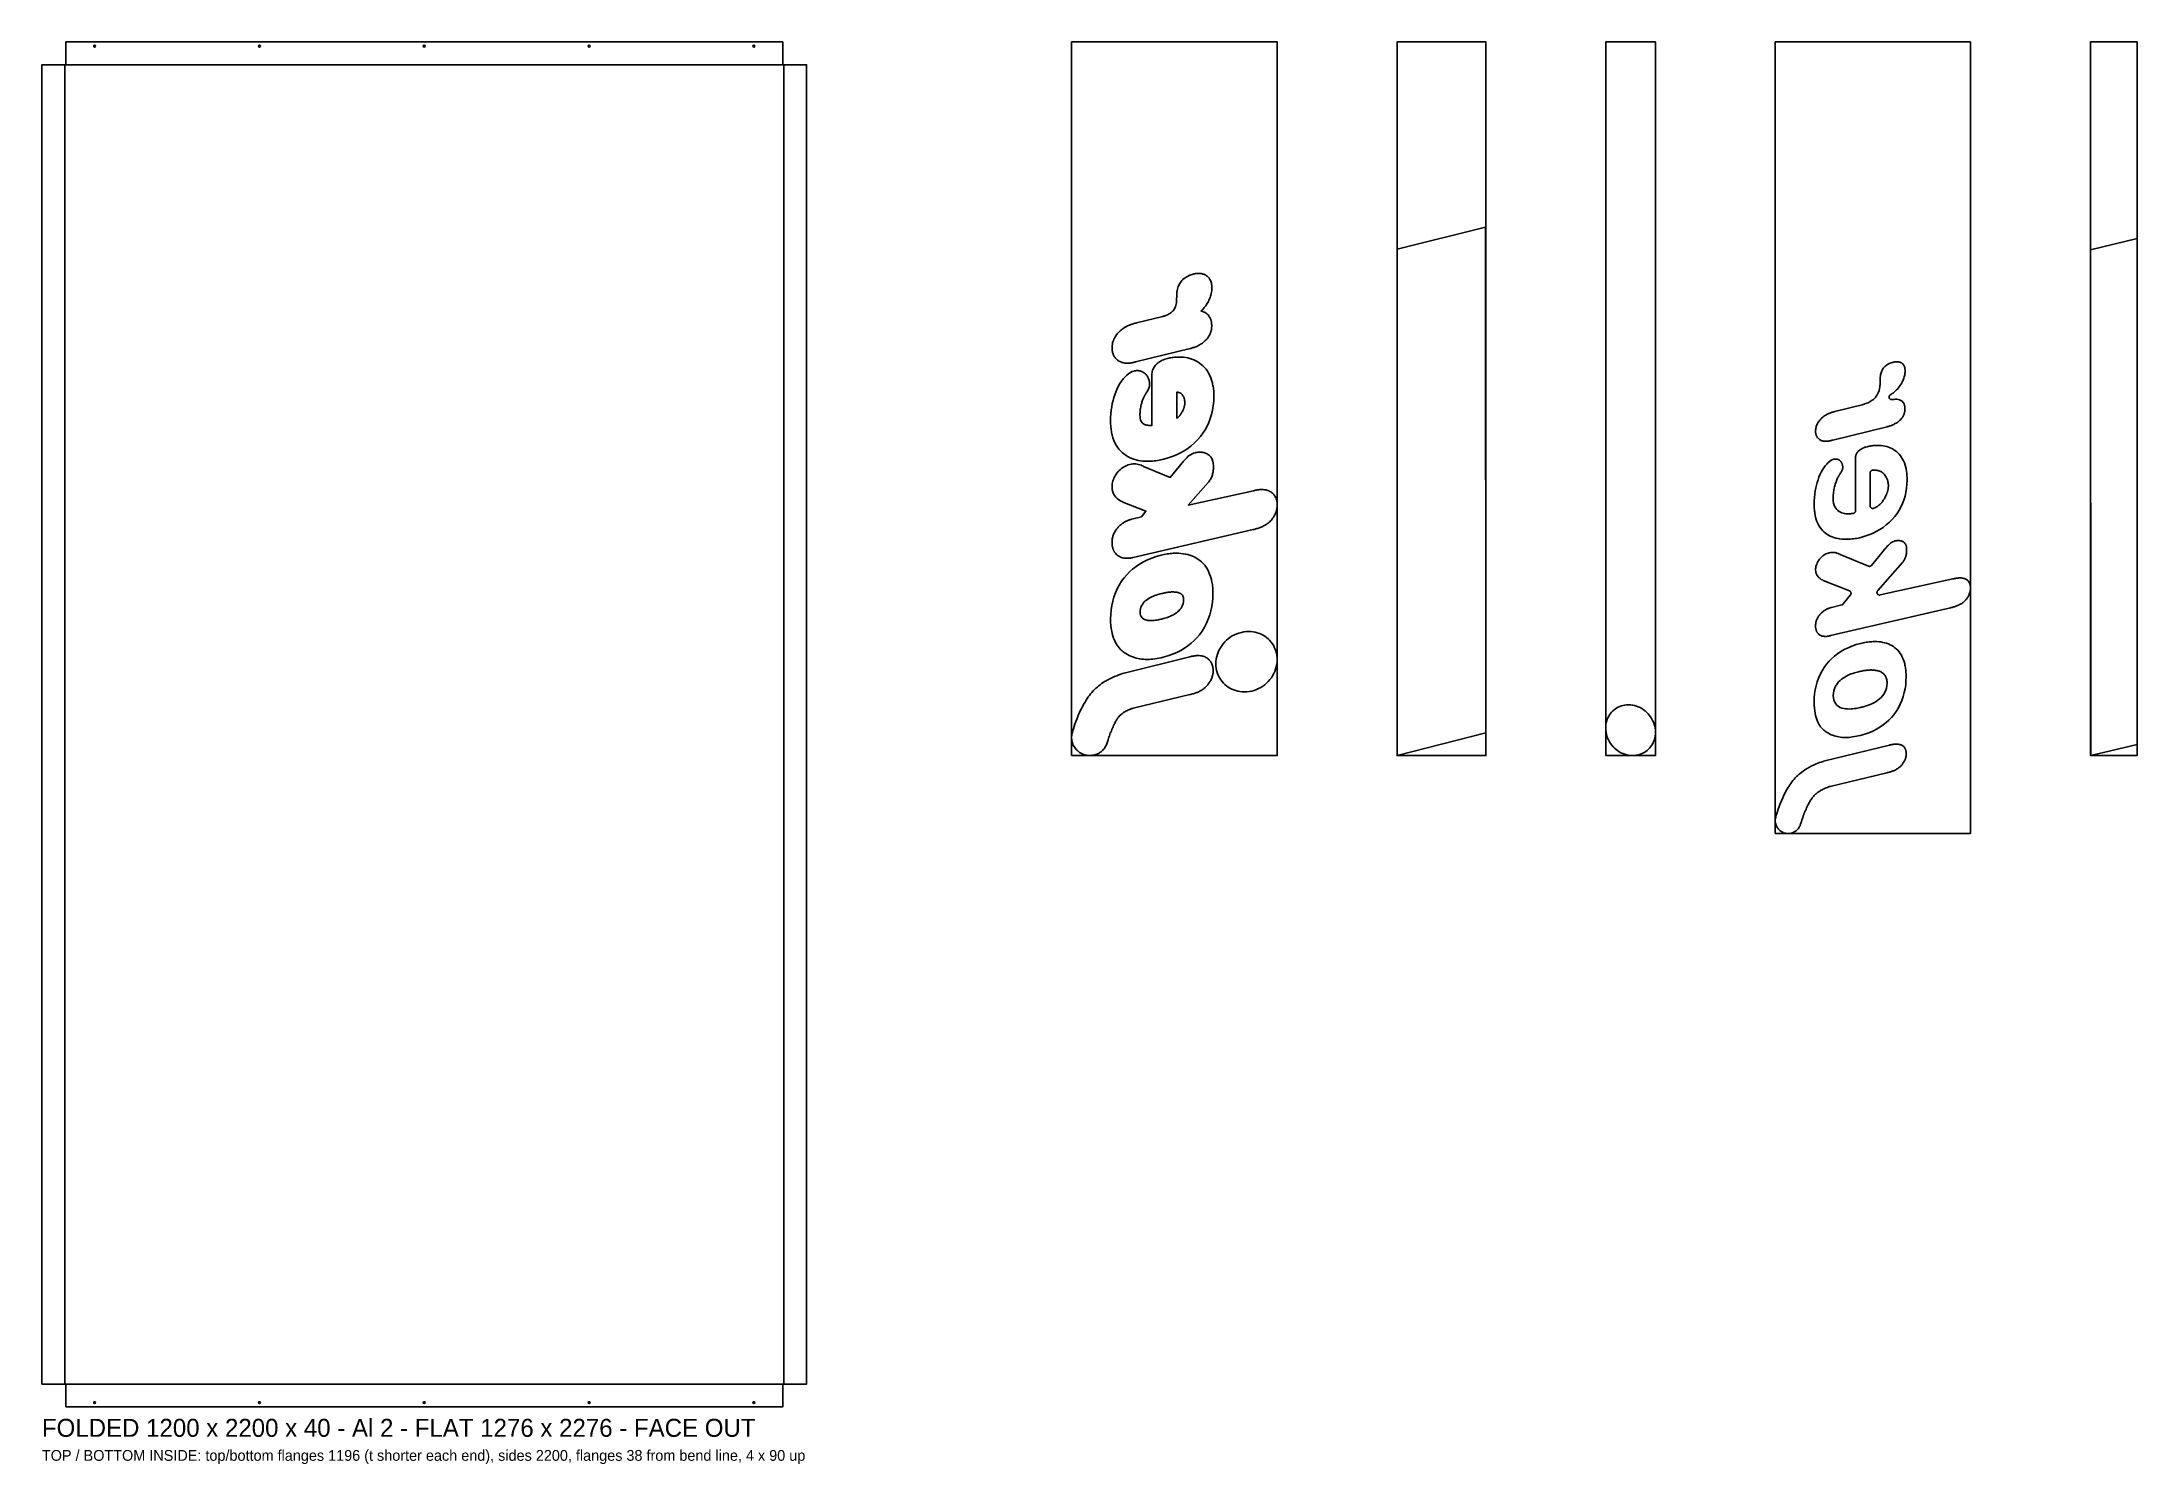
# Model space of a CAD drawing. Header units: millimetres. Extents: x 0 to 3496, y -2371 to 0.
import ezdxf

# ---------------------------------------------------------------- set-up
doc = ezdxf.new("R2010")
doc.units = ezdxf.units.MM
for name, color, linetype in [('FLAT_B_BEND_UP_90', 1, 'Continuous'), ('FLAT_B_CUT', 7, 'Continuous'), ('FLAT_B_HOLES_D3.2', 3, 'Continuous'), ('FLAT_B_TEXT', 2, 'Continuous'), ('VINYL_BLACK_CUT', 7, 'Continuous'), ('VINYL_BLACK_ROLL', 1, 'Continuous'), ('VINYL_GREEN_CUT', 7, 'Continuous'), ('VINYL_GREEN_ROLL', 1, 'Continuous'), ('VINYL_RED_CUT', 7, 'Continuous'), ('VINYL_RED_ROLL', 1, 'Continuous'), ('VINYL_WHITE_CUT', 7, 'Continuous'), ('VINYL_WHITE_ROLL', 1, 'Continuous'), ('VINYL_YELLOW_CUT', 7, 'Continuous'), ('VINYL_YELLOW_ROLL', 1, 'Continuous')]:
    doc.layers.add(name, color=color, linetype=linetype)

msp = doc.modelspace()

# ---------------------------------------------------------------- texts
at = {"layer": 'FLAT_B_TEXT'}
for s, height, p in [('FOLDED 1200 x 2200 x 40 - Al 2 - FLAT 1276 x 2276 - FACE OUT', 30, (0, -2326)), ('TOP / BOTTOM INSIDE: top/bottom flanges 1196 (t shorter each end), sides 2200, flanges 38 from bend line, 4 x 90 up', 18, (0, -2366))]:
    msp.add_text(s, height=height, dxfattribs=at).set_placement(p)

# ---------------------------------------------------------------- linework, layer by layer
at = {"layer": 'FLAT_B_BEND_UP_90'}
msp.add_lwpolyline([(38, -2238), (1238, -2238), (1238, -38), (38, -38)], close=True, dxfattribs=at)
at = {"layer": 'FLAT_B_CUT'}
msp.add_lwpolyline([(40, -2276), (1236, -2276), (1236, -2238), (1276, -2238), (1276, -38), (1236, -38), (1236, 0), (40, 0), (40, -38), (0, -38), (0, -2238), (40, -2238)], close=True, dxfattribs=at)
at = {"layer": 'FLAT_B_HOLES_D3.2'}
for centre in [(88, -7), (363, -7), (638, -7), (913, -7), (1188, -7), (88, -2269), (363, -2269), (638, -2269), (913, -2269), (1188, -2269)]:
    msp.add_circle(centre, 1.6, dxfattribs=at)
at = {"layer": 'VINYL_BLACK_CUT'}
for points in [[(1818.7, -535), (1817.3, -535.2), (1815.9, -535.4), (1814.5, -535.6), (1813, -535.7), (1811.5, -535.7), (1809.9, -535.7), (1808.2, -535.6), (1806.6, -535.4), (1805, -535.2), (1803.4, -534.8), (1801.8, -534.3), (1800.2, -533.7), (1798.6, -533), (1797.1, -532.1), (1795.5, -531.1), (1794.6, -530.4), (1793.7, -529.7), (1792.8, -528.9), (1792, -528), (1791.2, -527.2), (1790.5, -526.2), (1789.8, -525.3), (1789.2, -524.3), (1788.6, -523.2), (1788.1, -522.2), (1787.6, -521.1), (1787.2, -519.9), (1786.8, -518.8), (1786.4, -517.6), (1786.2, -516.4), (1785.9, -515.2), (1785.7, -514), (1785.6, -512.7), (1785.5, -511.5), (1785.5, -510.2), (1785.5, -508.2), (1785.7, -506.1), (1786.1, -504), (1786.5, -502), (1787.1, -499.9), (1787.8, -497.9), (1788.6, -495.9), (1789.6, -493.9), (1790.6, -492), (1791.8, -490.1), (1793, -488.4), (1794.3, -486.7), (1795.7, -485.1), (1797.2, -483.5), (1798.8, -482), (1800.5, -480.5), (1802.2, -479.1), (1804.1, -477.8), (1806, -476.5), (1808.1, -475.3), (1808.1, -475.3), (1808.1, -475.3), (1808.2, -475.3), (1808.2, -475.3), (1808.2, -475.2), (1808.2, -475.2), (1808.2, -475.2), (1808.3, -475.2), (1808.3, -475.2), (1808.3, -475.2), (1809.8, -474.3), (1811.4, -473.6), (1812.9, -472.9), (1814.5, -472.3), (1816, -471.7), (1817.6, -471.1), (1819.1, -470.6), (1820.7, -470.2), (1822.3, -469.7), (1823.8, -469.2), (1824, -469.2), (1824.1, -469.2), (1824.2, -469.1), (1824.4, -469.1), (1824.6, -469.1), (1824.8, -469), (1825.1, -468.9), (1825.4, -468.8), (1825.7, -468.7), (1826.2, -468.6), (1826.2, -468.6), (1826.3, -468.6), (1826.3, -468.6), (1826.3, -468.6), (1826.3, -468.6), (1826.4, -468.5), (1826.4, -468.5), (1826.4, -468.5), (1826.4, -468.5), (1826.5, -468.5), (1870, -457.7), (1871.1, -457.4), (1872.4, -457.1), (1873.7, -456.7), (1875.1, -456.2), (1876.5, -455.7), (1877.9, -455.1), (1879.4, -454.4), (1880.8, -453.6), (1882.2, -452.8), (1883.6, -451.8), (1884.9, -450.7), (1886.1, -449.6), (1887.3, -448.3), (1888.4, -446.8), (1889.5, -445.3), (1890.4, -443.6), (1891.2, -441.7), (1891.9, -439.6), (1892.5, -437.4), (1892.9, -435), (1893, -434.6), (1893, -434), (1893, -433.3), (1893.1, -432.5), (1893.1, -431.6), (1893.2, -430.7), (1893.2, -429.7), (1893.3, -428.6), (1893.3, -427.5), (1893.4, -426.4), (1893.4, -425.2), (1893.4, -424), (1893.5, -422.9), (1893.5, -421.8), (1893.5, -420.7), (1893.6, -419.8), (1893.6, -418.9), (1893.7, -418.1), (1893.7, -417.5), (1893.8, -417.1), (1894.1, -414.7), (1894.6, -412.4), (1895.2, -410.2), (1895.9, -408.1), (1896.7, -406.2), (1897.6, -404.3), (1898.6, -402.6), (1899.7, -400.9), (1900.9, -399.4), (1902.2, -397.9), (1903.8, -396.2), (1905.6, -394.7), (1907.4, -393.3), (1909.3, -392.1), (1911.3, -390.9), (1913.2, -389.9), (1915.2, -389.1), (1917.2, -388.3), (1919.2, -387.7), (1921.1, -387.2), (1922.1, -386.9), (1923, -386.8), (1923.9, -386.6), (1924.8, -386.4), (1925.6, -386.3), (1926.5, -386.2), (1927.4, -386.1), (1928.3, -386), (1929.1, -386), (1929.9, -386), (1931.5, -386), (1932.9, -386.1), (1934.4, -386.3), (1935.8, -386.6), (1937.1, -387), (1938.5, -387.4), (1939.7, -387.9), (1941, -388.5), (1942.2, -389.2), (1943.3, -390), (1944.4, -390.8), (1945.4, -391.7), (1946.4, -392.7), (1947.3, -393.8), (1948.2, -395), (1948.9, -396.2), (1949.6, -397.6), (1950.2, -399), (1950.7, -400.6), (1951.2, -402.2), (1951.4, -402.9), (1951.5, -403.7), (1951.7, -404.4), (1951.8, -405.2), (1951.9, -406), (1952, -406.9), (1952, -407.7), (1952.1, -408.5), (1952.1, -409.4), (1952.1, -410.3), (1952.1, -412.7), (1951.9, -415), (1951.5, -417.4), (1951.1, -419.7), (1950.5, -422), (1949.8, -424.2), (1949, -426.4), (1948.2, -428.6), (1947.2, -430.7), (1946.2, -432.8), (1945.2, -434.6), (1944.1, -436.4), (1943, -438.1), (1941.8, -439.8), (1940.6, -441.5), (1939.3, -443), (1938.1, -444.6), (1936.8, -446.1), (1935.4, -447.5), (1934.1, -448.8), (1935.9, -449.2), (1937.6, -449.8), (1939.3, -450.5), (1941, -451.3), (1942.7, -452.4), (1944.2, -453.7), (1945.7, -455.2), (1947.1, -456.9), (1948.4, -458.9), (1949.6, -461.2), (1949.6, -461.2), (1949.6, -461.2), (1949.6, -461.3), (1949.6, -461.3), (1949.6, -461.3), (1949.6, -461.3), (1949.6, -461.3), (1949.6, -461.4), (1949.7, -461.4), (1949.7, -461.4), (1949.9, -462), (1950.2, -462.6), (1950.4, -463.2), (1950.6, -463.8), (1950.8, -464.5), (1951, -465.1), (1951.1, -465.7), (1951.2, -466.4), (1951.3, -467), (1951.5, -467.7), (1951.5, -468.3), (1951.6, -469), (1951.6, -469.6), (1951.7, -470.2), (1951.7, -470.8), (1951.8, -471.5), (1951.8, -472.1), (1951.8, -472.7), (1951.8, -473.3), (1951.8, -474), (1951.8, -474.9), (1951.7, -475.9), (1951.6, -476.9), (1951.5, -477.9), (1951.4, -478.9), (1951.2, -480), (1950.9, -481), (1950.7, -482), (1950.4, -483), (1950.1, -484), (1949.8, -485), (1949.4, -486), (1949, -487), (1948.5, -487.9), (1948.1, -488.8), (1947.6, -489.8), (1947.1, -490.6), (1946.5, -491.5), (1946, -492.4), (1945.4, -493.2), (1944, -495), (1942.5, -496.6), (1941, -498.1), (1939.5, -499.6), (1937.9, -500.9), (1936.4, -502.1), (1934.8, -503.2), (1933.2, -504.2), (1931.5, -505.2), (1929.9, -506.1), (1928.4, -506.8), (1926.8, -507.6), (1925.3, -508.2), (1923.8, -508.8), (1922.3, -509.3), (1920.9, -509.8), (1919.6, -510.2), (1918.3, -510.6), (1917, -511), (1915.9, -511.3), (1824.9, -533.7), (1823.8, -534), (1822.6, -534.2), (1821.3, -534.5), (1820, -534.8), (1818.7, -535)], [(1856.7, -540.7), (1857.9, -539.2), (1859.2, -537.8), (1860.6, -536.4), (1862.2, -535.2), (1863.8, -533.9), (1865.6, -532.8), (1867.5, -531.8), (1869.4, -530.8), (1871.5, -530), (1873.6, -529.2), (1875.8, -528.5), (1878, -527.8), (1880, -527.4), (1881.9, -527), (1883.8, -526.7), (1885.8, -526.3), (1887.7, -526.1), (1889.7, -525.9), (1891.6, -525.7), (1893.6, -525.6), (1895.5, -525.5), (1897.4, -525.5), (1901.1, -525.6), (1904.8, -525.8), (1908.4, -526.3), (1911.9, -527), (1915.4, -527.9), (1918.9, -529), (1922.2, -530.3), (1925.4, -531.8), (1928.5, -533.6), (1931.6, -535.5), (1934.5, -537.8), (1937.2, -540.2), (1939.8, -542.9), (1942.3, -545.8), (1944.6, -549), (1946.6, -552.4), (1948.5, -556), (1950.2, -560), (1951.7, -564.1), (1953, -568.6), (1953.4, -570.6), (1953.9, -572.7), (1954.2, -574.8), (1954.6, -577), (1954.8, -579.2), (1955.1, -581.5), (1955.3, -583.9), (1955.4, -586.3), (1955.5, -588.7), (1955.5, -591.2), (1955.3, -599.1), (1954.5, -606.7), (1953.3, -614.1), (1951.6, -621.2), (1949.5, -628), (1947, -634.5), (1944.1, -640.7), (1940.8, -646.7), (1937.1, -652.3), (1933.2, -657.7), (1928.4, -663.2), (1923.2, -668.4), (1917.7, -673.3), (1911.9, -677.7), (1905.8, -681.7), (1899.5, -685.3), (1892.9, -688.6), (1886.1, -691.4), (1879.1, -693.8), (1872, -695.8), (1869.3, -696.4), (1866.6, -697), (1863.9, -697.5), (1861.2, -697.9), (1858.5, -698.3), (1855.8, -698.6), (1853.1, -698.9), (1850.5, -699.1), (1847.8, -699.2), (1845.2, -699.2), (1841.1, -699.1), (1837.1, -698.9), (1833.2, -698.4), (1829.3, -697.7), (1825.5, -696.8), (1821.9, -695.8), (1818.3, -694.5), (1814.8, -692.9), (1811.5, -691.2), (1808.3, -689.2), (1805.2, -687), (1802.2, -684.6), (1799.5, -681.8), (1796.9, -678.9), (1794.5, -675.7), (1792.3, -672.2), (1790.3, -668.4), (1788.5, -664.4), (1787, -660.1), (1785.7, -655.4), (1785.2, -653.4), (1784.8, -651.3), (1784.4, -649.1), (1784.1, -646.9), (1783.8, -644.6), (1783.5, -642.2), (1783.4, -639.8), (1783.2, -637.4), (1783.1, -634.8), (1783.1, -632.3), (1783.2, -626), (1783.6, -620), (1784.2, -614.1), (1785, -608.5), (1786, -603.1), (1787.2, -598), (1788.6, -593), (1790.1, -588.3), (1791.7, -583.9), (1793.5, -579.7), (1796, -574.5), (1798.7, -569.8), (1801.4, -565.6), (1804.3, -561.8), (1807.3, -558.4), (1810.3, -555.5), (1813.3, -553.1), (1816.3, -551.2), (1819.2, -549.8), (1822, -548.8), (1822.5, -548.7), (1823.1, -548.6), (1823.6, -548.4), (1824.2, -548.4), (1824.8, -548.3), (1825.3, -548.2), (1825.9, -548.1), (1826.4, -548.1), (1826.9, -548.1), (1827.5, -548.1), (1828.9, -548.1), (1830.4, -548.3), (1831.7, -548.5), (1833.1, -548.9), (1834.4, -549.3), (1835.7, -549.8), (1836.9, -550.4), (1838.1, -551.1), (1839.2, -551.9), (1840.3, -552.7), (1841.3, -553.6), (1842.2, -554.6), (1843.1, -555.6), (1843.9, -556.7), (1844.6, -557.9), (1845.3, -559.1), (1846, -560.4), (1846.5, -561.7), (1847, -563.1), (1847.4, -564.6), (1847.5, -565.2), (1847.7, -565.9), (1847.8, -566.5), (1847.9, -567.2), (1848, -567.9), (1848.1, -568.6), (1848.1, -569.3), (1848.2, -570), (1848.2, -570.7), (1848.2, -571.4), (1848.1, -572.8), (1847.9, -574.3), (1847.4, -575.8), (1846.9, -577.4), (1846.2, -578.9), (1845.4, -580.5), (1844.5, -582.2), (1843.6, -583.8), (1842.6, -585.4), (1841.6, -587.1), (1841.4, -587.4), (1841.2, -587.8), (1841, -588.1), (1840.8, -588.5), (1840.6, -588.9), (1840.3, -589.3), (1840.1, -589.7), (1839.9, -590.1), (1839.6, -590.6), (1839.3, -591.1), (1838.6, -592.3), (1838, -593.6), (1837.4, -594.9), (1836.8, -596.3), (1836.3, -597.6), (1835.8, -599.1), (1835.4, -600.5), (1835, -601.9), (1834.6, -603.4), (1834.3, -604.8), (1833.8, -607), (1833.4, -609.1), (1833, -611.2), (1832.7, -613.2), (1832.5, -615.1), (1832.3, -616.8), (1832.2, -618.5), (1832.1, -620), (1832.1, -621.3), (1832.1, -622.5), (1832.2, -625.3), (1832.5, -627.8), (1833.1, -629.9), (1833.8, -631.8), (1834.7, -633.5), (1835.8, -634.9), (1837, -636), (1838.2, -637), (1839.6, -637.8), (1841, -638.4), (1842.1, -638.7), (1843.3, -639), (1844.4, -639.2), (1845.5, -639.3), (1846.7, -639.4), (1847.8, -639.5), (1848.9, -639.5), (1850, -639.5), (1851, -639.4), (1852, -639.4), (1852, -555.3), (1852.1, -553.2), (1852.3, -551.2), (1852.7, -549.3), (1853.2, -547.4), (1853.9, -545.6), (1854.7, -543.9), (1855.6, -542.3), (1856.7, -540.7)], [(1897.1, -624.5), (1897.5, -624.1), (1897.9, -623.7), (1898.6, -622.7), (1899.4, -621.7), (1900.1, -620.6), (1900.8, -619.5), (1901.5, -618.4), (1902.2, -617.2), (1902.8, -616), (1903.4, -614.7), (1904, -613.5), (1904.6, -612.2), (1904.6, -612.1), (1904.8, -611.6), (1905.1, -611.2), (1905.2, -610.7), (1905.4, -610.2), (1905.6, -609.7), (1905.8, -609.2), (1905.9, -608.7), (1906.1, -608.2), (1906.2, -607.6), (1906.3, -607.1), (1906.4, -606.5), (1906.5, -606), (1906.6, -605.4), (1906.7, -604.9), (1906.8, -604.3), (1906.8, -603.7), (1906.9, -603.1), (1906.9, -602.5), (1906.9, -601.9), (1906.9, -601.3), (1906.9, -600.1), (1906.8, -598.8), (1906.6, -597.7), (1906.4, -596.5), (1906.2, -595.5), (1905.9, -594.5), (1905.6, -593.5), (1905.2, -592.6), (1904.9, -591.8), (1904.5, -591), (1903.8, -589.9), (1903.1, -589), (1902.5, -588.1), (1901.8, -587.4), (1901.2, -586.8), (1900.6, -586.2), (1900.1, -585.8), (1899.6, -585.5), (1899.2, -585.3), (1898.9, -585.2), (1898.7, -585.2), (1898.6, -585.1), (1898.5, -585.1), (1898.4, -585.1), (1898.3, -585), (1898.2, -585), (1898, -584.9), (1897.9, -584.9), (1897.7, -584.8), (1897.4, -584.7), (1897.2, -584.7), (1896.8, -584.6), (1896.4, -584.5), (1896.1, -584.4), (1895.7, -584.3), (1895.4, -584.2), (1895.1, -584.1), (1894.8, -584), (1894.5, -584), (1894.2, -583.9), (1893.9, -583.9), (1893.9, -627.6), (1894.3, -627.3), (1894.7, -626.9), (1895.1, -626.5), (1895.6, -626.2), (1896, -625.8), (1896.4, -625.4), (1896.7, -625), (1897.1, -624.5)], [(2021.1, -813.2), (2021.1, -813.2), (2021.1, -813.2), (1821, -859.7), (1820, -859.9), (1818.9, -860.2), (1817.6, -860.4), (1816.3, -860.7), (1814.8, -860.8), (1813.3, -861), (1811.8, -861.1), (1810.2, -861.1), (1808.5, -861.1), (1806.8, -860.9), (1805, -860.6), (1803.1, -860.2), (1801.3, -859.7), (1799.4, -858.9), (1797.7, -858.1), (1795.9, -857), (1794.2, -855.8), (1792.6, -854.3), (1791.1, -852.6), (1789.7, -850.7), (1789.3, -850), (1788.9, -849.3), (1788.6, -848.7), (1788.2, -848), (1787.9, -847.2), (1787.6, -846.5), (1787.3, -845.7), (1787, -845), (1786.8, -844.2), (1786.6, -843.4), (1786.4, -842.6), (1786.2, -841.8), (1786, -841), (1785.9, -840.1), (1785.7, -839.3), (1785.6, -838.5), (1785.6, -837.6), (1785.5, -836.7), (1785.5, -835.9), (1785.5, -835), (1785.5, -833.3), (1785.6, -831.7), (1785.8, -830.1), (1786, -828.5), (1786.4, -827), (1786.7, -825.5), (1787.1, -824.1), (1787.6, -822.6), (1788.1, -821.3), (1788.7, -819.9), (1789.5, -818.3), (1790.3, -816.8), (1791.2, -815.4), (1792.1, -814), (1793, -812.7), (1794, -811.4), (1795, -810.2), (1796, -809.1), (1797, -808), (1798, -807), (1799.1, -806), (1800.3, -805), (1801.4, -804.1), (1802.4, -803.2), (1803.5, -802.4), (1804.6, -801.7), (1805.6, -801), (1806.6, -800.4), (1807.7, -799.9), (1808.7, -799.3), (1809.7, -798.9), (1810.6, -798.4), (1811.6, -798.1), (1812.6, -797.7), (1813.5, -797.4), (1814.5, -797), (1815.4, -796.7), (1816.4, -796.5), (1817.3, -796.2), (1818.2, -795.9), (1818.3, -795.9), (1818.3, -795.9), (1818.3, -795.9), (1818.3, -795.9), (1818.4, -795.9), (1818.4, -795.9), (1818.4, -795.9), (1818.4, -795.9), (1818.5, -795.9), (1818.5, -795.9), (1834.4, -791.9), (1842, -782.3), (1803.8, -767.2), (1803.8, -767.2), (1803.8, -767.2), (1803.8, -767.2), (1803.7, -767.2), (1803.7, -767.2), (1803.6, -767.1), (1803.6, -767.1), (1803.5, -767.1), (1803.5, -767.1), (1803.5, -767.1), (1803.4, -767.1), (1803.3, -767), (1801, -765.8), (1798.7, -764.5), (1796.3, -762.9), (1793.9, -761.1), (1791.7, -759), (1789.7, -756.5), (1788, -753.6), (1786.6, -750.2), (1785.8, -746.2), (1785.5, -741.7), (1785.6, -739.3), (1785.9, -736.9), (1786.3, -734.4), (1787, -732), (1787.8, -729.6), (1788.7, -727.2), (1789.9, -724.9), (1791.1, -722.6), (1792.5, -720.5), (1794.1, -718.4), (1795.7, -716.4), (1797.5, -714.6), (1799.4, -712.9), (1801.3, -711.3), (1803.4, -709.8), (1805.5, -708.4), (1807.8, -707.2), (1810.1, -706.2), (1812.5, -705.3), (1814.9, -704.6), (1817.8, -704), (1820.4, -703.7), (1823, -703.7), (1825.4, -703.8), (1827.7, -704.2), (1829.8, -704.7), (1831.9, -705.3), (1834, -706), (1835.9, -706.8), (1837.9, -707.5), (1838.1, -707.6), (1838.1, -707.6), (1838.1, -707.6), (1838.1, -707.6), (1838.1, -707.6), (1838.1, -707.6), (1838.1, -707.6), (1838.2, -707.6), (1838.2, -707.7), (1838.2, -707.7), (1838.2, -707.7), (1882.7, -726.3), (1902.4, -702.1), (1902.8, -701.7), (1903, -701.4), (1903, -701.4), (1903.1, -701.2), (1903.4, -700.8), (1905, -699), (1906.7, -697.1), (1908.4, -695.2), (1910.3, -693.3), (1912.2, -691.5), (1914.3, -689.9), (1916.6, -688.4), (1919, -687), (1921.6, -685.9), (1924.5, -685), (1925, -684.9), (1925.5, -684.8), (1926, -684.7), (1926.5, -684.6), (1927, -684.5), (1927.5, -684.4), (1928, -684.3), (1928.5, -684.3), (1929, -684.2), (1929.5, -684.2), (1931, -684.1), (1932.5, -684.1), (1934, -684.1), (1935.5, -684.3), (1937, -684.5), (1938.4, -684.8), (1939.9, -685.2), (1941.3, -685.6), (1942.7, -686.2), (1944, -686.9), (1945.4, -687.7), (1946.7, -688.5), (1947.9, -689.5), (1949, -690.6), (1950.1, -691.9), (1951.1, -693.2), (1951.9, -694.7), (1952.7, -696.2), (1953.3, -697.9), (1953.8, -699.7), (1953.9, -700.1), (1954, -700.6), (1954.1, -701), (1954.2, -701.4), (1954.3, -701.8), (1954.3, -702.2), (1954.4, -702.6), (1954.4, -703), (1954.5, -703.4), (1954.5, -703.8), (1954.6, -705.6), (1954.7, -707.3), (1954.7, -709), (1954.7, -710.7), (1954.6, -712.4), (1954.5, -714), (1954.3, -715.6), (1954, -717.3), (1953.7, -718.8), (1953.3, -720.4), (1952.9, -722), (1952.4, -723.5), (1951.8, -725), (1951.2, -726.5), (1950.4, -727.9), (1949.7, -729.4), (1948.8, -730.8), (1947.9, -732.1), (1946.9, -733.4), (1945.8, -734.7), (1945.8, -734.8), (1912.8, -772.2), (2021.6, -748.3), (2023.1, -747.9), (2024.6, -747.6), (2026.1, -747.3), (2027.5, -747.1), (2028.9, -746.9), (2030.2, -746.7), (2031.5, -746.6), (2032.8, -746.5), (2034, -746.4), (2035.2, -746.4), (2037.6, -746.5), (2039.8, -746.7), (2041.9, -747), (2043.9, -747.5), (2045.7, -748), (2047.4, -748.7), (2049, -749.5), (2050.5, -750.3), (2051.8, -751.3), (2053.1, -752.3), (2054.2, -753.3), (2055.3, -754.5), (2056.2, -755.6), (2057.1, -756.9), (2057.8, -758.1), (2058.5, -759.4), (2059.1, -760.7), (2059.6, -762), (2060, -763.3), (2060.4, -764.5), (2060.6, -765.3), (2060.7, -766.1), (2060.8, -766.9), (2061, -767.7), (2061, -768.4), (2061.1, -769.2), (2061.1, -769.9), (2061.2, -770.6), (2061.2, -771.3), (2061.2, -772), (2061.2, -773.4), (2061.1, -774.8), (2060.9, -776.3), (2060.7, -777.7), (2060.5, -779.1), (2060.1, -780.5), (2059.7, -781.9), (2059.3, -783.3), (2058.8, -784.7), (2058.3, -786), (2057.7, -787.4), (2057, -788.7), (2056.3, -790), (2055.6, -791.3), (2054.8, -792.5), (2054, -793.7), (2053.1, -794.9), (2052.2, -796.1), (2051.3, -797.2), (2050.3, -798.3), (2050.3, -798.3), (2050.2, -798.4), (2050.2, -798.4), (2050.2, -798.4), (2050.2, -798.5), (2050.1, -798.5), (2050.1, -798.5), (2050.1, -798.6), (2050, -798.6), (2050, -798.7), (2048.6, -800), (2047.2, -801.3), (2045.8, -802.4), (2044.4, -803.5), (2042.9, -804.5), (2041.5, -805.5), (2040, -806.3), (2038.5, -807.1), (2037, -807.9), (2035.5, -808.6), (2034.1, -809.2), (2032.7, -809.7), (2031.3, -810.3), (2029.8, -810.8), (2028.4, -811.2), (2027, -811.6), (2025.5, -812), (2024.1, -812.4), (2022.7, -812.8), (2021.2, -813.1), (2021.2, -813.1), (2021.2, -813.1), (2021.2, -813.2), (2021.2, -813.2), (2021.1, -813.2), (2021.1, -813.2), (2021.1, -813.2), (2021.1, -813.2)], [(1882.6, -853.1), (1885.1, -852.8), (1887.7, -852.7), (1890.2, -852.6), (1892.7, -852.5), (1896.6, -852.6), (1900.5, -852.9), (1904.3, -853.4), (1908.1, -854), (1911.8, -854.9), (1915.4, -855.9), (1918.9, -857.2), (1922.3, -858.7), (1925.6, -860.4), (1928.8, -862.3), (1931.8, -864.6), (1934.8, -867), (1937.5, -869.8), (1940.1, -872.7), (1942.5, -876), (1944.6, -879.4), (1946.6, -883.2), (1948.4, -887.3), (1949.9, -891.6), (1951.2, -896.2), (1951.7, -898.3), (1952.2, -900.5), (1952.6, -902.7), (1952.9, -905), (1953.2, -907.3), (1953.5, -909.7), (1953.7, -912.2), (1953.8, -914.7), (1953.9, -917.3), (1953.9, -919.9), (1953.7, -927), (1953.1, -934.2), (1952, -941.3), (1950.5, -948.4), (1948.5, -955.5), (1946.1, -962.4), (1943.2, -969.2), (1939.7, -975.8), (1935.8, -982.3), (1931.3, -988.4), (1927.1, -993.5), (1922.5, -998.2), (1917.6, -1002.8), (1912.2, -1007.1), (1906.4, -1011), (1900.2, -1014.7), (1893.5, -1018.1), (1886.4, -1021.1), (1878.8, -1023.7), (1870.8, -1025.9), (1867.3, -1026.8), (1863.8, -1027.5), (1860.4, -1028.2), (1857, -1028.7), (1853.7, -1029.1), (1850.4, -1029.4), (1847.2, -1029.6), (1844, -1029.6), (1840.9, -1029.6), (1837.8, -1029.4), (1834.7, -1029.1), (1831.7, -1028.7), (1828.6, -1028.1), (1825.7, -1027.4), (1822.8, -1026.5), (1819.9, -1025.5), (1817, -1024.3), (1814.2, -1023), (1811.5, -1021.6), (1808.8, -1019.9), (1807.3, -1019.1), (1805.8, -1018.1), (1804.2, -1016.9), (1802.6, -1015.6), (1800.9, -1014.1), (1799.2, -1012.4), (1797.4, -1010.4), (1795.7, -1008.3), (1794, -1005.9), (1792.4, -1003.3), (1790.9, -1000.6), (1789.5, -997.5), (1788.1, -994.2), (1786.9, -990.6), (1785.8, -986.7), (1784.9, -982.5), (1784.1, -977.9), (1783.6, -973), (1783.2, -967.7), (1783.1, -962.1), (1783.3, -954.6), (1784, -947.1), (1785.1, -939.8), (1786.6, -932.6), (1788.7, -925.6), (1791.1, -918.7), (1794.1, -912.1), (1797.5, -905.6), (1801.4, -899.4), (1805.7, -893.5), (1810.1, -888.4), (1814.8, -883.5), (1819.9, -879), (1825.5, -874.7), (1831.4, -870.7), (1837.8, -867), (1844.6, -863.6), (1851.7, -860.7), (1859.3, -858.1), (1867.4, -855.8), (1869.9, -855.2), (1872.4, -854.7), (1875, -854.2), (1877.5, -853.8), (1880.1, -853.4), (1882.6, -853.1)], [(1877.9, -959.5), (1880.4, -958.6), (1882.9, -957.6), (1885.4, -956.4), (1888, -955.1), (1890.5, -953.6), (1892.8, -952.1), (1894.9, -950.4), (1897, -948.6), (1898.9, -946.6), (1900.6, -944.4), (1902.1, -942), (1903.3, -939.4), (1904.2, -936.7), (1904.8, -933.7), (1905, -930.5), (1904.9, -929.3), (1904.8, -928.1), (1904.7, -927), (1904.5, -926), (1904.2, -925.1), (1903.9, -924.2), (1903.5, -923.5), (1903.1, -922.8), (1902.7, -922.2), (1902.2, -921.6), (1901.6, -921.1), (1901, -920.6), (1900.4, -920.1), (1899.7, -919.7), (1899, -919.4), (1898.2, -919), (1897.5, -918.7), (1896.7, -918.4), (1895.8, -918.2), (1895, -918), (1893.9, -917.8), (1892.9, -917.6), (1891.8, -917.5), (1890.7, -917.3), (1889.5, -917.3), (1888.3, -917.2), (1887.1, -917.2), (1885.9, -917.2), (1884.6, -917.2), (1883.3, -917.3), (1881.9, -917.4), (1880.4, -917.6), (1879, -917.7), (1877.5, -918), (1876, -918.2), (1874.4, -918.5), (1872.8, -918.8), (1871.2, -919.1), (1869.5, -919.5), (1867.9, -919.8), (1865.9, -920.3), (1863.9, -920.9), (1861.7, -921.6), (1859.4, -922.3), (1857, -923.2), (1854.6, -924.1), (1852.1, -925.2), (1849.7, -926.3), (1847.3, -927.6), (1845, -929.1), (1843, -930.6), (1841, -932.2), (1839.2, -933.9), (1837.5, -935.9), (1836.1, -937.9), (1834.8, -940.2), (1833.8, -942.5), (1833, -945.1), (1832.6, -947.9), (1832.4, -950.8), (1832.6, -953.5), (1833.1, -955.9), (1833.9, -957.9), (1835, -959.6), (1836.3, -961.1), (1837.9, -962.2), (1839.6, -963.2), (1841.5, -963.9), (1843.4, -964.4), (1845.5, -964.7), (1848.1, -964.9), (1850.7, -965), (1853.3, -964.9), (1855.8, -964.7), (1858.3, -964.4), (1860.7, -964), (1862.9, -963.6), (1864.9, -963.1), (1866.7, -962.7), (1868.2, -962.4), (1869.7, -962), (1871.5, -961.5), (1873.4, -961), (1875.6, -960.3), (1877.9, -959.5)], [(1982.7, -992.8), (1986.2, -990.6), (1989.7, -988.7), (1993.5, -987), (1997.3, -985.7), (2001.3, -984.6), (2005.4, -983.8), (2009.6, -983.3), (2009.9, -983.2), (2010.3, -983.2), (2010.6, -983.2), (2011, -983.2), (2011.4, -983.2), (2011.8, -983.2), (2012.2, -983.2), (2012.6, -983.2), (2013, -983.2), (2013.4, -983.2), (2017.2, -983.3), (2020.9, -983.7), (2024.4, -984.3), (2027.9, -985.2), (2031.3, -986.4), (2034.5, -987.7), (2037.6, -989.3), (2040.5, -991.1), (2043.3, -993.2), (2046, -995.4), (2048.4, -997.8), (2050.7, -1000.4), (2052.8, -1003.1), (2054.7, -1006), (2056.3, -1009.1), (2057.8, -1012.3), (2059, -1015.6), (2059.9, -1019.1), (2060.6, -1022.6), (2061, -1026.3), (2061.1, -1026.6), (2061.1, -1027), (2061.1, -1027.3), (2061.1, -1027.7), (2061.1, -1028), (2061.1, -1028.4), (2061.1, -1028.8), (2061.1, -1029.1), (2061.1, -1029.5), (2061.1, -1029.9), (2060.9, -1034), (2060.4, -1038.1), (2059.6, -1042.1), (2058.5, -1045.9), (2057.1, -1049.7), (2055.4, -1053.4), (2053.5, -1056.9), (2051.3, -1060.2), (2048.9, -1063.4), (2046.2, -1066.4), (2043.4, -1069.2), (2040.3, -1071.8), (2037.1, -1074.2), (2033.7, -1076.4), (2030.1, -1078.3), (2026.4, -1079.9), (2022.5, -1081.3), (2018.6, -1082.4), (2014.5, -1083.2), (2010.3, -1083.7), (2010, -1083.7), (2009.6, -1083.8), (2009.2, -1083.8), (2008.8, -1083.8), (2008.5, -1083.8), (2008.1, -1083.8), (2007.7, -1083.8), (2007.3, -1083.8), (2006.8, -1083.8), (2006.4, -1083.8), (2002.7, -1083.7), (1999, -1083.3), (1995.4, -1082.6), (1992, -1081.7), (1988.6, -1080.6), (1985.4, -1079.2), (1982.3, -1077.6), (1979.3, -1075.8), (1976.5, -1073.8), (1973.9, -1071.6), (1971.4, -1069.2), (1969.1, -1066.6), (1967.1, -1063.9), (1965.2, -1061), (1963.5, -1057.9), (1962.1, -1054.7), (1960.9, -1051.4), (1959.9, -1047.9), (1959.2, -1044.3), (1958.8, -1040.7), (1958.8, -1040.3), (1958.8, -1040), (1958.8, -1039.7), (1958.8, -1039.3), (1958.7, -1039), (1958.7, -1038.6), (1958.7, -1038.2), (1958.7, -1037.8), (1958.7, -1037.5), (1958.7, -1037.1), (1958.9, -1032.9), (1959.4, -1028.9), (1960.2, -1024.9), (1961.3, -1021.1), (1962.7, -1017.3), (1964.4, -1013.6), (1966.3, -1010.1), (1968.5, -1006.8), (1970.9, -1003.6), (1973.6, -1000.5), (1976.4, -997.7), (1979.5, -995.2), (1982.7, -992.8)], [(1779.3, -1162.8), (1779.1, -1163.3), (1779, -1163.8), (1778.4, -1165.5), (1777.9, -1167.2), (1777.3, -1168.9), (1776.7, -1170.6), (1776, -1172.2), (1775.2, -1173.8), (1774.3, -1175.4), (1773.3, -1177), (1772.2, -1178.5), (1770.8, -1180.1), (1769.6, -1181.3), (1768.4, -1182.5), (1767.1, -1183.5), (1765.8, -1184.5), (1764.4, -1185.5), (1762.9, -1186.3), (1761.4, -1187.1), (1759.9, -1187.8), (1758.3, -1188.4), (1756.7, -1188.9), (1755.1, -1189.3), (1753.5, -1189.6), (1751.9, -1189.8), (1750.2, -1190), (1748.6, -1190), (1746.9, -1190), (1745.2, -1189.8), (1743.5, -1189.6), (1741.8, -1189.3), (1740.2, -1188.9), (1737.8, -1188.1), (1735.5, -1187.2), (1733.4, -1186.1), (1731.4, -1184.8), (1729.5, -1183.4), (1727.7, -1181.8), (1726, -1180.2), (1724.5, -1178.4), (1723.2, -1176.5), (1722, -1174.5), (1720.9, -1172.4), (1720, -1170.3), (1719.3, -1168.1), (1718.7, -1165.8), (1718.3, -1163.5), (1718.1, -1161.1), (1718.1, -1158.7), (1718.3, -1156.3), (1718.7, -1153.9), (1719.3, -1151.5), (1719.6, -1150.1), (1720.2, -1148), (1721.1, -1145.2), (1722.3, -1141.7), (1723.6, -1137.7), (1725.3, -1133.2), (1727.1, -1128.4), (1729.2, -1123.2), (1731.5, -1117.9), (1734.1, -1112.5), (1735.5, -1109.5), (1737.1, -1106.5), (1738.7, -1103.6), (1740.4, -1100.7), (1742.1, -1097.8), (1743.9, -1095), (1745.8, -1092.3), (1747.7, -1089.7), (1749.7, -1087.1), (1751.7, -1084.7), (1753.9, -1082.3), (1756.2, -1080), (1758.6, -1077.8), (1761, -1075.7), (1763.4, -1073.7), (1765.8, -1071.8), (1768.2, -1070), (1770.7, -1068.3), (1773.1, -1066.7), (1775.5, -1065.2), (1777.2, -1064.3), (1779.7, -1063), (1782.7, -1061.6), (1786.2, -1060), (1789.8, -1058.4), (1793.5, -1056.8), (1797.1, -1055.3), (1800.4, -1054.1), (1803.2, -1053), (1805.5, -1052.4), (1915.5, -1025.2), (1917, -1024.8), (1918.5, -1024.5), (1919.9, -1024.2), (1921.3, -1024), (1922.7, -1023.8), (1924, -1023.6), (1925.2, -1023.5), (1926.5, -1023.4), (1927.7, -1023.3), (1928.8, -1023.3), (1931.1, -1023.4), (1933.3, -1023.6), (1935.3, -1023.9), (1937.2, -1024.4), (1939, -1024.9), (1940.7, -1025.6), (1942.2, -1026.4), (1943.7, -1027.2), (1945, -1028.1), (1946.2, -1029.1), (1947.3, -1030.1), (1948.4, -1031.2), (1949.3, -1032.4), (1950.1, -1033.6), (1950.9, -1034.8), (1951.5, -1036), (1952.1, -1037.3), (1952.6, -1038.5), (1953, -1039.8), (1953.3, -1041), (1953.5, -1041.8), (1953.7, -1042.6), (1953.8, -1043.4), (1953.9, -1044.1), (1954, -1044.9), (1954.1, -1045.6), (1954.2, -1046.3), (1954.2, -1047), (1954.2, -1047.6), (1954.2, -1048.2), (1954.2, -1049.6), (1954.1, -1051), (1954, -1052.4), (1953.7, -1053.8), (1953.5, -1055.2), (1953.2, -1056.6), (1952.8, -1057.9), (1952.4, -1059.3), (1951.9, -1060.6), (1951.4, -1062), (1950.7, -1063.3), (1950.1, -1064.6), (1949.4, -1065.9), (1948.6, -1067.1), (1947.8, -1068.3), (1947, -1069.5), (1946.1, -1070.7), (1945.2, -1071.9), (1944.3, -1073), (1943.3, -1074.2), (1942.4, -1075.1), (1941.4, -1076.1), (1940.2, -1077.2), (1938.8, -1078.2), (1937.4, -1079.3), (1935.8, -1080.4), (1934.2, -1081.4), (1932.6, -1082.3), (1930.9, -1083.2), (1929.3, -1084), (1927.9, -1084.6), (1926.5, -1085.1), (1925.1, -1085.6), (1923.7, -1086.1), (1922.3, -1086.5), (1920.8, -1086.9), (1919.5, -1087.3), (1918.1, -1087.7), (1916.7, -1088), (1915.3, -1088.4), (1915.2, -1088.4), (1820.5, -1111.1), (1819.6, -1111.4), (1818.6, -1111.7), (1817.5, -1112.1), (1816.3, -1112.5), (1814.9, -1113.1), (1813.4, -1113.7), (1811.9, -1114.5), (1810.3, -1115.2), (1808.7, -1116.1), (1807, -1117.1), (1805.9, -1117.7), (1804.9, -1118.4), (1803.8, -1119.1), (1802.8, -1119.9), (1801.7, -1120.6), (1800.7, -1121.5), (1799.7, -1122.3), (1798.8, -1123.2), (1797.9, -1124.1), (1797, -1125), (1796.2, -1126), (1795.4, -1127), (1794.7, -1128.1), (1793.9, -1129.3), (1793.1, -1130.6), (1792.3, -1131.9), (1791.5, -1133.3), (1790.7, -1134.8), (1789.9, -1136.3), (1789.1, -1137.9), (1788.1, -1139.9), (1787.2, -1142), (1786.2, -1144.2), (1785.3, -1146.3), (1784.4, -1148.5), (1783.5, -1150.7), (1782.6, -1152.8), (1781.8, -1155), (1781, -1157.1), (1780.3, -1159.3), (1780.2, -1159.6), (1780.1, -1160), (1780, -1160.4), (1779.8, -1160.8), (1779.7, -1161.3), (1779.5, -1161.8), (1779.4, -1162.3), (1779.3, -1162.8)]]:
    msp.add_lwpolyline(points, close=True, dxfattribs=at)
at = {"layer": 'VINYL_BLACK_ROLL'}
msp.add_lwpolyline([(1718.1, -1190), (2061.2, -1190), (2061.2, 0), (1718.1, 0)], close=True, dxfattribs=at)
at = {"layer": 'VINYL_GREEN_CUT'}
msp.add_lwpolyline([(2261.2, -345.8), (2408.6, -308.8), (2409.2, -1152.1), (2261.2, -1190), (2261.2, -345.8)], close=True, dxfattribs=at)
at = {"layer": 'VINYL_GREEN_ROLL'}
msp.add_lwpolyline([(2261.2, -1190), (2409.2, -1190), (2409.2, 0), (2261.2, 0)], close=True, dxfattribs=at)
at = {"layer": 'VINYL_RED_CUT'}
msp.add_lwpolyline([(2647.1, -1105.3), (2650.5, -1105.4), (2653.9, -1105.9), (2657.2, -1106.5), (2660.4, -1107.5), (2663.5, -1108.6), (2666.5, -1110.1), (2669.4, -1111.7), (2672.2, -1113.5), (2674.9, -1115.5), (2677.4, -1117.8), (2679.8, -1120.2), (2681.9, -1122.7), (2684, -1125.5), (2685.8, -1128.3), (2687.4, -1131.3), (2688.8, -1134.4), (2689.9, -1137.7), (2690.9, -1141), (2691.6, -1144.4), (2692, -1147.9), (2692, -1148.3), (2692, -1148.6), (2692, -1149), (2692, -1149.3), (2692.1, -1149.6), (2692.1, -1149.9), (2692.1, -1150.2), (2692.1, -1150.6), (2692.1, -1150.8), (2692.1, -1151.1), (2692, -1154.2), (2691.7, -1157.2), (2691.1, -1160.2), (2690.4, -1163), (2689.5, -1165.8), (2688.4, -1168.4), (2687.1, -1170.9), (2685.6, -1173.3), (2684, -1175.6), (2682.2, -1177.7), (2680.2, -1179.7), (2678.1, -1181.5), (2675.9, -1183.2), (2673.6, -1184.7), (2671.1, -1186.1), (2668.5, -1187.2), (2665.8, -1188.2), (2663, -1188.9), (2660.1, -1189.5), (2657.2, -1189.8), (2656.8, -1189.9), (2656.5, -1189.9), (2656.2, -1189.9), (2655.9, -1189.9), (2655.6, -1190), (2655.3, -1190), (2655, -1190), (2654.7, -1190), (2654.5, -1190), (2654.2, -1190), (2650.8, -1189.9), (2647.4, -1189.4), (2644.1, -1188.8), (2640.9, -1187.8), (2637.7, -1186.7), (2634.7, -1185.3), (2631.8, -1183.6), (2629, -1181.8), (2626.4, -1179.8), (2623.9, -1177.6), (2621.5, -1175.2), (2619.3, -1172.6), (2617.3, -1169.9), (2615.5, -1167), (2613.8, -1164), (2612.4, -1160.9), (2611.3, -1157.7), (2610.4, -1154.3), (2609.7, -1150.9), (2609.3, -1147.4), (2609.3, -1147), (2609.3, -1146.7), (2609.3, -1146.3), (2609.2, -1146), (2609.2, -1145.7), (2609.2, -1145.3), (2609.2, -1145), (2609.2, -1144.7), (2609.2, -1144.4), (2609.2, -1144.1), (2609.3, -1141), (2609.6, -1138), (2610.1, -1135.1), (2610.9, -1132.3), (2611.8, -1129.5), (2612.9, -1126.9), (2614.2, -1124.4), (2615.7, -1122), (2617.3, -1119.7), (2619.1, -1117.5), (2621.1, -1115.5), (2623.1, -1113.7), (2625.4, -1112), (2627.7, -1110.5), (2630.2, -1109.2), (2632.8, -1108), (2635.5, -1107.1), (2638.2, -1106.3), (2641.1, -1105.8), (2644.1, -1105.5), (2644.5, -1105.5), (2644.8, -1105.4), (2645.1, -1105.4), (2645.4, -1105.4), (2645.7, -1105.4), (2646, -1105.3), (2646.3, -1105.3), (2646.6, -1105.3), (2646.8, -1105.3), (2647.1, -1105.3)], close=True, dxfattribs=at)
at = {"layer": 'VINYL_RED_ROLL'}
msp.add_lwpolyline([(2609.2, -1190), (2692.1, -1190), (2692.1, 0), (2609.2, 0)], close=True, dxfattribs=at)
at = {"layer": 'VINYL_WHITE_CUT'}
for points in [[(3084.6, -640), (3083.4, -640.4), (3082.2, -640.7), (3081.1, -641.1), (3080, -641.4), (3079, -641.6), (2988.1, -664.1), (2987.1, -664.3), (2986, -664.6), (2984.9, -664.8), (2983.8, -665), (2982.6, -665.3), (2981.5, -665.5), (2980.3, -665.6), (2979.1, -665.8), (2977.8, -665.9), (2976.6, -665.9), (2975.5, -665.9), (2974.3, -665.9), (2973.2, -665.7), (2972.1, -665.6), (2971, -665.3), (2969.9, -665), (2968.8, -664.6), (2967.8, -664.1), (2966.8, -663.6), (2965.8, -662.9), (2965.7, -662.9), (2965.1, -662.5), (2964.6, -662), (2964.1, -661.5), (2963.6, -661), (2963.1, -660.4), (2962.7, -659.9), (2962.2, -659.3), (2961.8, -658.6), (2961.5, -658), (2961.1, -657.3), (2960.8, -656.6), (2960.5, -655.8), (2960.2, -655), (2960, -654.2), (2959.8, -653.4), (2959.6, -652.5), (2959.5, -651.6), (2959.4, -650.8), (2959.4, -649.9), (2959.4, -649), (2959.4, -647.4), (2959.6, -645.9), (2959.8, -644.3), (2960.1, -642.7), (2960.6, -641.2), (2961.1, -639.6), (2961.8, -638.1), (2962.5, -636.5), (2963.3, -635.1), (2964.2, -633.6), (2965.2, -632.2), (2966.2, -630.9), (2967.3, -629.6), (2968.5, -628.3), (2969.8, -627), (2971.2, -625.9), (2972.6, -624.7), (2974.1, -623.7), (2975.7, -622.6), (2977.4, -621.7), (2977.4, -621.7), (2977.4, -621.6), (2977.5, -621.6), (2977.5, -621.6), (2977.6, -621.6), (2977.6, -621.6), (2977.6, -621.6), (2977.7, -621.5), (2977.7, -621.5), (2977.7, -621.5), (2979, -620.8), (2980.4, -620.1), (2981.7, -619.5), (2983.1, -619), (2984.5, -618.5), (2985.8, -618), (2987.2, -617.6), (2988.6, -617.1), (2990, -616.7), (2991.5, -616.3), (2993.8, -615.6), (3037.3, -604.9), (3038.7, -604.5), (3040.2, -604.1), (3041.8, -603.6), (3043.4, -603), (3045.1, -602.4), (3046.9, -601.6), (3048.7, -600.8), (3050.5, -599.8), (3052.3, -598.7), (3054, -597.4), (3055.8, -596), (3057.5, -594.4), (3059.1, -592.7), (3060.6, -590.8), (3062, -588.7), (3063.3, -586.4), (3064.4, -583.9), (3065.3, -581.1), (3066.1, -578.2), (3066.6, -575), (3066.6, -575), (3066.6, -574.9), (3066.6, -574.9), (3066.6, -574.9), (3066.6, -574.9), (3066.7, -574.8), (3066.7, -574.8), (3066.7, -574.7), (3066.7, -574.7), (3066.7, -574.7), (3066.8, -574.2), (3066.8, -573.6), (3066.8, -572.8), (3066.9, -572), (3066.9, -571), (3067, -570), (3067, -568.9), (3067.1, -567.8), (3067.1, -566.7), (3067.2, -565.5), (3067.2, -564.4), (3067.3, -563.3), (3067.3, -562.2), (3067.3, -561.2), (3067.4, -560.2), (3067.4, -559.3), (3067.4, -558.5), (3067.5, -557.9), (3067.5, -557.3), (3067.6, -556.9), (3067.6, -556.8), (3067.8, -555), (3068.2, -553.3), (3068.6, -551.7), (3069.1, -550.1), (3069.8, -548.7), (3070.4, -547.3), (3071.2, -546), (3072, -544.8), (3072.8, -543.6), (3073.8, -542.6), (3075, -541.3), (3076.4, -540.1), (3077.8, -539), (3079.2, -538.1), (3080.7, -537.2), (3082.3, -536.4), (3083.8, -535.8), (3085.4, -535.2), (3086.9, -534.7), (3088.4, -534.3), (3089.1, -534.1), (3089.8, -534), (3090.5, -533.9), (3091.2, -533.7), (3091.9, -533.6), (3092.5, -533.6), (3093.2, -533.5), (3093.8, -533.5), (3094.5, -533.4), (3095.1, -533.4), (3096.1, -533.4), (3097, -533.5), (3097.9, -533.6), (3098.8, -533.8), (3099.7, -534), (3100.5, -534.2), (3101.3, -534.5), (3102.1, -534.9), (3102.8, -535.3), (3103.5, -535.7), (3104.1, -536.2), (3104.7, -536.7), (3105.2, -537.3), (3105.8, -538), (3106.2, -538.7), (3106.7, -539.4), (3107.1, -540.2), (3107.5, -541.1), (3107.8, -542), (3108.1, -543), (3108.2, -543.5), (3108.3, -544.1), (3108.4, -544.6), (3108.4, -545.2), (3108.5, -545.8), (3108.6, -546.5), (3108.6, -547.1), (3108.6, -547.7), (3108.6, -548.4), (3108.6, -549.1), (3108.6, -551), (3108.4, -553), (3108.1, -554.9), (3107.8, -556.8), (3107.3, -558.6), (3106.7, -560.5), (3106.1, -562.3), (3105.4, -564.1), (3104.6, -565.8), (3103.7, -567.6), (3102.6, -569.6), (3101.4, -571.5), (3100.1, -573.5), (3098.7, -575.3), (3097.3, -577.1), (3095.8, -578.8), (3094.3, -580.4), (3092.8, -581.9), (3091.2, -583.3), (3089.7, -584.6), (3089.3, -584.9), (3088.9, -585.2), (3088.6, -585.5), (3088.2, -585.8), (3087.8, -586), (3087.5, -586.2), (3087.1, -586.5), (3086.7, -586.7), (3086.3, -587), (3086, -587.2), (3085.7, -587.3), (3085.5, -587.5), (3085.3, -587.7), (3085, -587.8), (3084.8, -588), (3084.6, -588.1), (3084.4, -588.3), (3084.2, -588.4), (3084, -588.5), (3083.8, -588.6), (3083.5, -588.9), (3083.1, -589.2), (3082.8, -589.6), (3082.5, -590), (3082.3, -590.4), (3082.1, -590.8), (3082, -591.3), (3081.9, -591.8), (3081.9, -592.3), (3082, -592.8), (3082.1, -593.5), (3082.4, -594.1), (3082.7, -594.7), (3083.1, -595.2), (3083.6, -595.6), (3084.2, -596), (3084.8, -596.3), (3085.4, -596.4), (3086.1, -596.5), (3086.8, -596.5), (3087, -596.4), (3087.1, -596.4), (3088.7, -596.2), (3090.6, -596), (3092.7, -595.9), (3094.9, -595.9), (3097.2, -596.2), (3099.5, -596.8), (3101.7, -597.8), (3103.7, -599.2), (3105.5, -601.1), (3107, -603.6), (3107, -603.6), (3107, -603.6), (3107, -603.6), (3107, -603.6), (3107, -603.7), (3107, -603.7), (3107, -603.7), (3107, -603.7), (3107, -603.8), (3107, -603.8), (3107.2, -604.1), (3107.3, -604.5), (3107.5, -604.9), (3107.6, -605.3), (3107.7, -605.6), (3107.8, -606), (3107.9, -606.4), (3108, -606.8), (3108.1, -607.3), (3108.1, -607.7), (3108.2, -608.1), (3108.2, -608.6), (3108.3, -609.1), (3108.3, -609.6), (3108.3, -610.1), (3108.4, -610.6), (3108.4, -611.1), (3108.4, -611.7), (3108.4, -612.2), (3108.4, -612.8), (3108.4, -613.5), (3108.4, -614.2), (3108.3, -614.9), (3108.2, -615.7), (3108.1, -616.4), (3107.9, -617.2), (3107.8, -617.9), (3107.6, -618.6), (3107.4, -619.4), (3107.1, -620.1), (3106.9, -620.9), (3106.6, -621.6), (3106.3, -622.3), (3105.9, -623), (3105.6, -623.7), (3105.3, -624.3), (3104.9, -625), (3104.5, -625.6), (3104.1, -626.2), (3103.7, -626.8), (3102.5, -628.2), (3101.4, -629.5), (3100.2, -630.8), (3098.9, -631.9), (3097.7, -633), (3096.4, -634), (3095.1, -634.9), (3093.8, -635.7), (3092.4, -636.5), (3091.1, -637.1), (3089.8, -637.8), (3088.5, -638.4), (3087.1, -639), (3085.9, -639.5), (3084.6, -640)], [(3009.7, -786.7), (3011.8, -786.9), (3013.8, -786.9), (3015.7, -786.9), (3017.5, -786.8), (3019.1, -786.6), (3020.6, -786.5), (3021.8, -786.3), (3022.5, -786.2), (3023.1, -786), (3023.7, -785.7), (3024.2, -785.3), (3024.7, -784.9), (3025.1, -784.4), (3025.5, -783.9), (3025.7, -783.3), (3025.9, -782.6), (3025.9, -782), (3025.9, -694.1), (3026, -692.7), (3026.1, -691.4), (3026.4, -690.1), (3026.7, -688.9), (3027.1, -687.7), (3027.7, -686.6), (3028.3, -685.5), (3028.9, -684.5), (3029.7, -683.5), (3030.6, -682.6), (3031.6, -681.6), (3032.8, -680.6), (3034.1, -679.7), (3035.4, -678.8), (3036.9, -678.1), (3038.4, -677.3), (3040, -676.7), (3041.7, -676), (3043.4, -675.5), (3045.2, -675), (3047, -674.6), (3048.7, -674.3), (3050.4, -673.9), (3052.2, -673.7), (3053.9, -673.4), (3055.6, -673.2), (3057.4, -673.1), (3059.1, -673), (3060.8, -672.9), (3062.6, -672.9), (3065.8, -673), (3068.9, -673.2), (3072, -673.6), (3075.1, -674.2), (3078.1, -674.9), (3081, -675.8), (3083.8, -676.9), (3086.6, -678.2), (3089.3, -679.7), (3091.8, -681.4), (3094.2, -683.2), (3096.5, -685.3), (3098.7, -687.5), (3100.8, -690), (3102.7, -692.7), (3104.5, -695.6), (3106.1, -698.7), (3107.5, -702.1), (3108.8, -705.6), (3109.8, -709.5), (3110.3, -711.3), (3110.6, -713.1), (3111, -715.1), (3111.3, -717), (3111.5, -719.1), (3111.7, -721.1), (3111.9, -723.3), (3112, -725.5), (3112.1, -727.7), (3112.1, -730), (3111.9, -737.3), (3111.2, -744.3), (3110.1, -751.1), (3108.6, -757.6), (3106.6, -763.9), (3104.3, -769.9), (3101.7, -775.6), (3098.6, -781), (3095.3, -786.2), (3091.6, -791.1), (3087.2, -796.2), (3082.5, -801), (3077.4, -805.4), (3072.1, -809.5), (3066.4, -813.2), (3060.6, -816.5), (3054.5, -819.5), (3048.2, -822.1), (3041.7, -824.3), (3035.1, -826.2), (3032.6, -826.7), (3030.2, -827.3), (3027.7, -827.8), (3025.2, -828.2), (3022.7, -828.5), (3020.2, -828.8), (3017.7, -829.1), (3015.2, -829.2), (3012.8, -829.3), (3010.3, -829.4), (3006.8, -829.3), (3003.3, -829.1), (2999.8, -828.7), (2996.5, -828.1), (2993.2, -827.3), (2990, -826.4), (2986.9, -825.3), (2983.9, -824), (2981, -822.5), (2978.2, -820.8), (2975.7, -819), (2973.2, -816.9), (2970.9, -814.6), (2968.7, -812.1), (2966.7, -809.4), (2964.9, -806.5), (2963.2, -803.3), (2961.7, -799.8), (2960.4, -796.1), (2959.4, -792.2), (2958.9, -790.4), (2958.5, -788.4), (2958.2, -786.5), (2957.9, -784.4), (2957.6, -782.4), (2957.4, -780.2), (2957.2, -778), (2957.1, -775.7), (2957, -773.4), (2957, -771), (2957.1, -765.2), (2957.4, -759.5), (2958, -754), (2958.7, -748.8), (2959.7, -743.8), (2960.8, -738.9), (2962, -734.4), (2963.5, -730), (2965, -725.9), (2966.6, -722), (2968.7, -717.6), (2970.9, -713.6), (2973.2, -710), (2975.5, -706.7), (2977.9, -703.9), (2980.3, -701.4), (2982.6, -699.4), (2984.9, -697.8), (2987.1, -696.7), (2989.2, -695.9), (2989.6, -695.9), (2989.9, -695.8), (2990.3, -695.7), (2990.6, -695.7), (2991, -695.6), (2991.3, -695.6), (2991.7, -695.5), (2992, -695.5), (2992.4, -695.5), (2992.7, -695.5), (2993.5, -695.5), (2994.4, -695.6), (2995.1, -695.7), (2995.9, -695.9), (2996.6, -696.2), (2997.3, -696.5), (2998, -696.8), (2998.7, -697.2), (2999.3, -697.6), (2999.9, -698.1), (3000.5, -698.6), (3001.1, -699.2), (3001.6, -699.8), (3002.1, -700.5), (3002.6, -701.2), (3003, -702), (3003.4, -702.8), (3003.7, -703.6), (3004, -704.5), (3004.2, -705.4), (3004.3, -705.9), (3004.4, -706.3), (3004.5, -706.8), (3004.6, -707.2), (3004.6, -707.7), (3004.7, -708.2), (3004.7, -708.7), (3004.7, -709.1), (3004.7, -709.6), (3004.8, -710.1), (3004.7, -710.9), (3004.5, -711.8), (3004.1, -712.8), (3003.7, -713.9), (3003.1, -715), (3002.5, -716.2), (3001.8, -717.5), (3001, -718.8), (3000.2, -720.1), (2999.4, -721.5), (2999.1, -722), (2998.9, -722.4), (2998.6, -722.9), (2998.4, -723.3), (2998.1, -723.7), (2997.9, -724.1), (2997.6, -724.5), (2997.4, -724.9), (2997.2, -725.2), (2997, -725.6), (2996.2, -727), (2995.5, -728.6), (2994.7, -730.1), (2994.1, -731.7), (2993.5, -733.3), (2992.9, -735), (2992.3, -736.7), (2991.9, -738.3), (2991.4, -740), (2991, -741.7), (2990.5, -744), (2990.1, -746.4), (2989.7, -748.7), (2989.4, -750.9), (2989.1, -753), (2988.9, -755), (2988.8, -756.8), (2988.7, -758.5), (2988.6, -760), (2988.6, -761.3), (2988.8, -765.4), (2989.4, -769.1), (2990.3, -772.4), (2991.5, -775.2), (2993, -777.7), (2994.8, -779.8), (2996.7, -781.6), (2998.8, -783.1), (3001, -784.3), (3003.3, -785.3), (3005.5, -785.9), (3007.6, -786.4), (3009.7, -786.7)], [(3062.7, -714.6), (3061.8, -714.4), (3060.9, -714.2), (3060, -714), (3059.1, -713.9), (3058.1, -713.9), (3057, -713.9), (3055.8, -714), (3054.4, -714.1), (3053.7, -714.3), (3053.1, -714.5), (3052.5, -714.8), (3052, -715.1), (3051.6, -715.6), (3051.2, -716), (3050.8, -716.6), (3050.6, -717.2), (3050.4, -717.8), (3050.4, -718.4), (3050.4, -773.8), (3050.5, -773.8), (3050.5, -773.9), (3050.5, -774.1), (3050.5, -774.2), (3050.5, -774.4), (3050.5, -774.6), (3050.6, -774.7), (3050.6, -774.9), (3050.6, -775), (3050.7, -775.2), (3050.7, -775.4), (3051, -776), (3051.5, -776.5), (3051.9, -777), (3052.5, -777.4), (3053, -777.7), (3053.7, -777.9), (3054.3, -778), (3055, -778), (3055.6, -777.9), (3056.3, -777.7), (3058, -777), (3059.5, -776.3), (3061, -775.4), (3062.5, -774.6), (3063.8, -773.6), (3065.1, -772.6), (3066.3, -771.5), (3067.5, -770.4), (3068.6, -769.3), (3069.7, -768.1), (3070.7, -766.9), (3071.6, -765.6), (3072.4, -764.3), (3073.3, -763), (3074.1, -761.7), (3074.8, -760.3), (3075.6, -758.9), (3076.3, -757.4), (3077, -755.9), (3077.7, -754.4), (3077.9, -753.8), (3078.2, -753.1), (3078.5, -752.5), (3078.8, -751.8), (3079, -751.1), (3079.2, -750.5), (3079.5, -749.8), (3079.6, -749.1), (3079.8, -748.4), (3079.9, -747.7), (3080.1, -746.9), (3080.3, -746.2), (3080.4, -745.4), (3080.5, -744.7), (3080.6, -743.9), (3080.7, -743.2), (3080.7, -742.4), (3080.8, -741.6), (3080.8, -740.9), (3080.8, -740.1), (3080.8, -738.4), (3080.6, -736.7), (3080.4, -735), (3080.1, -733.5), (3079.8, -732), (3079.3, -730.6), (3078.9, -729.2), (3078.3, -727.9), (3077.8, -726.7), (3077.2, -725.6), (3076.1, -723.9), (3075, -722.4), (3073.9, -721), (3072.7, -719.8), (3071.6, -718.8), (3070.4, -717.9), (3069.3, -717.1), (3068.3, -716.5), (3067.4, -716.1), (3066.6, -715.7), (3066.6, -715.7), (3066.6, -715.7), (3066.5, -715.7), (3066.5, -715.7), (3066.5, -715.7), (3066.4, -715.6), (3066.4, -715.6), (3066.4, -715.6), (3066.3, -715.6), (3066.3, -715.6), (3065.9, -715.5), (3065.6, -715.4), (3065.4, -715.3), (3065.2, -715.3), (3065.1, -715.3), (3065, -715.3), (3064.9, -715.2), (3064.9, -715.2), (3064.9, -715.2), (3064.9, -715.2), (3063.8, -714.9), (3062.7, -714.6)], [(3190.9, -941.8), (3189.6, -942.2), (3188.3, -942.6), (3187, -942.9), (3185.7, -943.2), (3184.4, -943.5), (2984.3, -990), (2984.3, -990.1), (2983.4, -990.3), (2982.5, -990.5), (2981.5, -990.7), (2980.4, -990.9), (2979.3, -991), (2978.1, -991.2), (2976.8, -991.3), (2975.6, -991.3), (2974.3, -991.2), (2973, -991.1), (2971.8, -990.9), (2970.6, -990.7), (2969.4, -990.3), (2968.3, -989.9), (2967.1, -989.3), (2966, -988.6), (2965, -987.9), (2964, -986.9), (2963, -985.9), (2962.1, -984.7), (2961.9, -984.3), (2961.6, -983.9), (2961.4, -983.4), (2961.1, -983), (2960.9, -982.5), (2960.7, -982), (2960.6, -981.5), (2960.4, -981), (2960.3, -980.5), (2960.1, -980), (2960, -979.4), (2959.8, -978.8), (2959.7, -978.2), (2959.6, -977.6), (2959.5, -977), (2959.5, -976.4), (2959.4, -975.7), (2959.4, -975.1), (2959.4, -974.4), (2959.4, -973.8), (2959.4, -972.5), (2959.5, -971.2), (2959.6, -970), (2959.8, -968.8), (2960, -967.6), (2960.3, -966.5), (2960.6, -965.4), (2961, -964.3), (2961.4, -963.3), (2961.8, -962.2), (2962.4, -961), (2963, -959.9), (2963.7, -958.7), (2964.4, -957.6), (2965.1, -956.6), (2965.9, -955.6), (2966.7, -954.7), (2967.5, -953.8), (2968.3, -953), (2969.2, -952.2), (2969.3, -952.1), (2970.2, -951.2), (2971, -950.4), (2971.9, -949.7), (2972.7, -949), (2973.6, -948.4), (2974.4, -947.8), (2975.2, -947.3), (2976, -946.8), (2976.9, -946.3), (2977.6, -945.9), (2978.5, -945.5), (2979.3, -945.2), (2980.1, -944.8), (2981, -944.5), (2981.8, -944.2), (2982.6, -944), (2983.4, -943.7), (2984.2, -943.4), (2985, -943.2), (2985.9, -942.9), (3003, -938.7), (3003.3, -938.7), (3003.5, -938.6), (3003.8, -938.5), (3004.1, -938.4), (3004.3, -938.2), (3004.6, -938.1), (3004.8, -937.9), (3005.1, -937.7), (3005.3, -937.4), (3005.5, -937.2), (3017.5, -922), (3017.5, -921.9), (3017.6, -921.8), (3017.7, -921.7), (3017.7, -921.6), (3017.8, -921.4), (3017.9, -921.3), (3018, -921.2), (3018.1, -921.1), (3018.1, -920.9), (3018.2, -920.8), (3018.4, -920.1), (3018.5, -919.4), (3018.5, -918.7), (3018.3, -918.1), (3018.1, -917.5), (3017.8, -916.9), (3017.4, -916.3), (3016.9, -915.9), (3016.4, -915.5), (3015.7, -915.2), (2972.3, -898), (2970.7, -897.1), (2968.9, -896.2), (2967.2, -895), (2965.5, -893.7), (2963.9, -892.2), (2962.4, -890.5), (2961.2, -888.5), (2960.2, -886.2), (2959.6, -883.5), (2959.4, -880.5), (2959.4, -878.7), (2959.7, -876.8), (2960, -874.9), (2960.5, -873.1), (2961.2, -871.2), (2961.9, -869.4), (2962.8, -867.6), (2963.8, -865.8), (2964.9, -864.1), (2966.1, -862.5), (2967.4, -861), (2968.7, -859.6), (2970.2, -858.2), (2971.7, -857), (2973.3, -855.8), (2975, -854.7), (2976.7, -853.8), (2978.5, -853), (2980.3, -852.3), (2982.2, -851.8), (2984.3, -851.4), (2986.3, -851.2), (2988.2, -851.2), (2990, -851.3), (2991.8, -851.6), (2993.5, -852), (2995.1, -852.5), (2996.8, -853.1), (2998.4, -853.7), (2999.9, -854.3), (3000, -854.4), (3000.2, -854.5), (3047.5, -874.2), (3048, -874.4), (3048.6, -874.5), (3049.1, -874.5), (3049.6, -874.5), (3050.2, -874.4), (3050.7, -874.2), (3051.2, -874), (3051.7, -873.7), (3052.1, -873.4), (3052.5, -873), (3074.3, -846.4), (3074.4, -846.2), (3074.6, -846), (3074.7, -845.8), (3074.9, -845.7), (3075, -845.6), (3075.1, -845.4), (3075.1, -845.4), (3075.2, -845.3), (3075.2, -845.3), (3075.2, -845.3), (3075.2, -845.2), (3075.3, -845.2), (3076.6, -843.6), (3078, -842), (3079.4, -840.4), (3080.9, -838.9), (3082.5, -837.4), (3084.1, -836), (3085.9, -834.8), (3087.7, -833.7), (3089.7, -832.8), (3091.7, -832.2), (3092.1, -832.1), (3092.4, -832), (3092.8, -832), (3093.2, -831.9), (3093.5, -831.8), (3093.9, -831.8), (3094.3, -831.7), (3094.7, -831.7), (3095.1, -831.6), (3095.4, -831.6), (3096.5, -831.5), (3097.5, -831.5), (3098.6, -831.6), (3099.6, -831.6), (3100.6, -831.8), (3101.5, -831.9), (3102.5, -832.2), (3103.4, -832.4), (3104.3, -832.8), (3105.2, -833.2), (3105.9, -833.7), (3106.6, -834.2), (3107.3, -834.7), (3107.9, -835.4), (3108.5, -836.1), (3109.1, -836.8), (3109.6, -837.7), (3110, -838.6), (3110.4, -839.5), (3110.7, -840.6), (3110.7, -840.8), (3110.8, -841.1), (3110.8, -841.3), (3110.9, -841.6), (3110.9, -841.9), (3111, -842.2), (3111, -842.5), (3111.1, -842.8), (3111.1, -843), (3111.1, -843.3), (3111.2, -844.8), (3111.3, -846.3), (3111.3, -847.7), (3111.3, -849.1), (3111.2, -850.5), (3111.1, -851.9), (3110.9, -853.2), (3110.7, -854.5), (3110.5, -855.8), (3110.2, -857), (3109.8, -858.2), (3109.5, -859.4), (3109, -860.5), (3108.5, -861.7), (3108, -862.8), (3107.4, -863.9), (3106.8, -864.9), (3106.1, -865.9), (3105.3, -866.9), (3104.5, -867.9), (3063.1, -914.8), (3062.8, -915.2), (3062.5, -915.5), (3062.3, -915.9), (3062.1, -916.3), (3062, -916.7), (3061.9, -917.1), (3061.8, -917.5), (3061.8, -918), (3061.8, -918.4), (3061.9, -918.9), (3062.1, -919.6), (3062.4, -920.2), (3062.8, -920.7), (3063.3, -921.2), (3063.8, -921.6), (3064.4, -921.9), (3065, -922.1), (3065.6, -922.3), (3066.3, -922.3), (3067, -922.2), (3188.6, -895.5), (3188.7, -895.4), (3190, -895.1), (3191.3, -894.8), (3192.6, -894.6), (3193.9, -894.4), (3195, -894.2), (3196.2, -894.1), (3197.3, -894), (3198.4, -893.9), (3199.4, -893.8), (3200.4, -893.8), (3202.1, -893.9), (3203.7, -894), (3205.1, -894.2), (3206.5, -894.5), (3207.8, -894.9), (3208.9, -895.3), (3210, -895.8), (3211, -896.3), (3211.8, -896.9), (3212.6, -897.6), (3213.3, -898.2), (3214, -898.9), (3214.6, -899.7), (3215.1, -900.4), (3215.6, -901.2), (3216, -902.1), (3216.3, -902.9), (3216.6, -903.7), (3216.9, -904.6), (3217.1, -905.4), (3217.3, -906), (3217.4, -906.6), (3217.5, -907.1), (3217.6, -907.7), (3217.7, -908.2), (3217.7, -908.7), (3217.8, -909.3), (3217.8, -909.8), (3217.8, -910.3), (3217.8, -910.8), (3217.8, -911.9), (3217.7, -913), (3217.6, -914), (3217.4, -915.1), (3217.2, -916.2), (3216.9, -917.3), (3216.6, -918.3), (3216.3, -919.4), (3215.9, -920.4), (3215.5, -921.4), (3215, -922.5), (3214.5, -923.5), (3214, -924.6), (3213.4, -925.6), (3212.8, -926.6), (3212.1, -927.5), (3211.5, -928.5), (3210.7, -929.4), (3210, -930.4), (3209.2, -931.3), (3209.2, -931.3), (3209.1, -931.3), (3209.1, -931.3), (3209.1, -931.3), (3209.1, -931.3), (3209.1, -931.3), (3209.1, -931.3), (3209, -931.3), (3209, -931.4), (3209, -931.4), (3207.9, -932.5), (3206.8, -933.5), (3205.6, -934.5), (3204.5, -935.3), (3203.3, -936.2), (3202.1, -936.9), (3200.9, -937.7), (3199.7, -938.3), (3198.5, -938.9), (3197.3, -939.5), (3196, -940), (3194.8, -940.5), (3193.5, -941), (3192.2, -941.4), (3190.9, -941.8)], [(3007.2, -1013.3), (3013.5, -1010.2), (3020.1, -1007.5), (3027.2, -1005), (3034.6, -1003), (3037, -1002.4), (3039.3, -1001.9), (3041.6, -1001.5), (3043.9, -1001.1), (3046.3, -1000.7), (3048.6, -1000.5), (3051, -1000.2), (3053.3, -1000.1), (3055.6, -1000), (3057.9, -999.9), (3061.4, -1000), (3064.8, -1000.2), (3068.1, -1000.6), (3071.4, -1001.2), (3074.6, -1001.9), (3077.7, -1002.8), (3080.8, -1003.9), (3083.7, -1005.2), (3086.5, -1006.7), (3089.2, -1008.3), (3091.7, -1010.2), (3094.2, -1012.3), (3096.5, -1014.5), (3098.6, -1017), (3100.6, -1019.8), (3102.5, -1022.7), (3104.1, -1025.9), (3105.6, -1029.4), (3106.9, -1033.1), (3108.1, -1037), (3108.5, -1039), (3108.9, -1040.9), (3109.2, -1042.9), (3109.6, -1045), (3109.8, -1047.1), (3110, -1049.3), (3110.2, -1051.6), (3110.3, -1053.9), (3110.4, -1056.3), (3110.4, -1058.7), (3110.2, -1065.3), (3109.7, -1071.9), (3108.7, -1078.5), (3107.3, -1085.1), (3105.5, -1091.6), (3103.3, -1098), (3100.6, -1104.3), (3097.5, -1110.4), (3093.9, -1116.3), (3089.8, -1122), (3085.9, -1126.6), (3081.7, -1130.9), (3077.1, -1135.1), (3072.1, -1139), (3066.8, -1142.7), (3061.1, -1146), (3054.9, -1149.1), (3048.4, -1151.9), (3041.4, -1154.3), (3034, -1156.4), (3030.7, -1157.1), (3027.5, -1157.8), (3024.3, -1158.4), (3021.2, -1158.9), (3018.1, -1159.3), (3015.1, -1159.6), (3012.2, -1159.7), (3009.3, -1159.8), (3006.4, -1159.7), (3003.6, -1159.6), (3000.9, -1159.3), (2998.3, -1158.9), (2995.7, -1158.4), (2993.1, -1157.8), (2990.6, -1157.1), (2988.1, -1156.2), (2985.6, -1155.2), (2983.2, -1154.1), (2980.8, -1152.8), (2978.5, -1151.5), (2978.4, -1151.4), (2977.3, -1150.6), (2976, -1149.8), (2974.7, -1148.8), (2973.4, -1147.8), (2972, -1146.5), (2970.6, -1145.1), (2969.2, -1143.6), (2967.8, -1141.9), (2966.4, -1139.9), (2965, -1137.8), (2963.7, -1135.4), (2962.5, -1132.7), (2961.3, -1129.8), (2960.2, -1126.6), (2959.3, -1123.1), (2958.5, -1119.3), (2957.9, -1115.2), (2957.4, -1110.7), (2957.1, -1106), (2957, -1100.9), (2957.2, -1093.9), (2957.8, -1087), (2958.8, -1080.3), (2960.2, -1073.6), (2962.1, -1067.1), (2964.3, -1060.8), (2967, -1054.7), (2970.1, -1048.8), (2973.7, -1043.1), (2977.6, -1037.6), (2981.6, -1032.9), (2986, -1028.5), (2990.7, -1024.3), (2995.9, -1020.3), (3001.3, -1016.7), (3007.2, -1013.3)], [(3027, -1111.3), (3029.5, -1110.9), (3031.8, -1110.4), (3033.8, -1109.9), (3035.5, -1109.5), (3037.1, -1109.1), (3039, -1108.6), (3041.2, -1108), (3043.6, -1107.3), (3046.2, -1106.4), (3048.9, -1105.4), (3051.7, -1104.2), (3054.5, -1102.9), (3057.4, -1101.4), (3060.3, -1099.7), (3063.2, -1097.7), (3066, -1095.6), (3068.7, -1093.2), (3071.1, -1090.6), (3073.2, -1087.7), (3075.1, -1084.6), (3076.6, -1081.2), (3077.8, -1077.5), (3078.5, -1073.6), (3078.8, -1069.3), (3078.7, -1067.3), (3078.5, -1065.5), (3078.3, -1063.7), (3077.9, -1062.1), (3077.4, -1060.6), (3076.8, -1059.1), (3076.1, -1057.8), (3075.4, -1056.6), (3074.5, -1055.5), (3073.6, -1054.4), (3072.7, -1053.5), (3071.7, -1052.6), (3070.6, -1051.9), (3069.5, -1051.2), (3068.4, -1050.6), (3067.2, -1050), (3066, -1049.5), (3064.8, -1049.1), (3063.5, -1048.7), (3062.2, -1048.4), (3062.2, -1048.3), (3060.9, -1048.1), (3059.6, -1047.9), (3058.2, -1047.7), (3056.8, -1047.5), (3055.4, -1047.4), (3054, -1047.4), (3052.5, -1047.3), (3051, -1047.3), (3049.5, -1047.4), (3047.9, -1047.4), (3046.4, -1047.6), (3044.8, -1047.7), (3043.2, -1047.9), (3041.6, -1048.1), (3039.9, -1048.4), (3038.2, -1048.7), (3036.5, -1049), (3034.7, -1049.4), (3032.9, -1049.8), (3031.1, -1050.3), (3029, -1050.8), (3026.6, -1051.4), (3024.2, -1052.2), (3021.6, -1053), (3019, -1053.9), (3016.2, -1055), (3013.5, -1056.2), (3010.8, -1057.6), (3008.1, -1059.1), (3005.4, -1060.7), (3002.7, -1062.7), (3000.2, -1064.8), (2997.8, -1067.1), (2995.7, -1069.6), (2993.7, -1072.4), (2992.1, -1075.3), (2990.7, -1078.5), (2989.7, -1082), (2989.1, -1085.7), (2988.9, -1089.6), (2989.2, -1094), (2990, -1097.8), (2991.3, -1101.1), (2993, -1103.8), (2995.1, -1106.2), (2997.6, -1108), (3000.3, -1109.6), (3003.3, -1110.7), (3006.4, -1111.5), (3009.7, -1112.1), (3012.7, -1112.3), (3015.7, -1112.4), (3018.6, -1112.3), (3021.6, -1112.1), (3024.4, -1111.7), (3027, -1111.3)], [(2941.5, -1283.9), (2940.6, -1286.2), (2939.7, -1288.5), (2938.9, -1290.7), (2938.1, -1293), (2937.3, -1295.2), (2937.1, -1295.8), (2936.9, -1296.3), (2936.7, -1296.9), (2936.6, -1297.4), (2936.4, -1297.9), (2936.3, -1298.3), (2936.1, -1298.8), (2936, -1299.2), (2935.9, -1299.6), (2935.7, -1300.1), (2935.3, -1301.5), (2934.9, -1302.9), (2934.4, -1304.2), (2933.9, -1305.6), (2933.4, -1306.9), (2932.8, -1308.2), (2932.1, -1309.5), (2931.3, -1310.7), (2930.5, -1311.9), (2929.5, -1313), (2928.7, -1313.9), (2927.8, -1314.7), (2926.9, -1315.5), (2925.9, -1316.2), (2925, -1316.8), (2923.9, -1317.4), (2922.9, -1317.9), (2921.8, -1318.4), (2920.7, -1318.8), (2919.6, -1319.2), (2918.4, -1319.5), (2917.3, -1319.7), (2916.1, -1319.9), (2914.9, -1320), (2913.8, -1320), (2912.6, -1320), (2911.4, -1319.9), (2910.2, -1319.7), (2909, -1319.5), (2907.8, -1319.2), (2906.1, -1318.7), (2904.5, -1318), (2902.9, -1317.2), (2901.5, -1316.3), (2900.2, -1315.3), (2898.9, -1314.2), (2897.7, -1313), (2896.7, -1311.7), (2895.7, -1310.4), (2894.8, -1309), (2894.1, -1307.5), (2893.4, -1306), (2892.9, -1304.4), (2892.5, -1302.8), (2892.2, -1301.1), (2892.1, -1299.4), (2892.1, -1297.7), (2892.2, -1296), (2892.5, -1294.3), (2892.9, -1292.6), (2893.2, -1291.3), (2893.8, -1289.3), (2894.7, -1286.5), (2895.8, -1283.2), (2897.1, -1279.3), (2898.7, -1275), (2900.5, -1270.3), (2902.5, -1265.4), (2904.8, -1260.3), (2907.2, -1255.1), (2908.6, -1252.3), (2910, -1249.5), (2911.5, -1246.8), (2913, -1244), (2914.7, -1241.4), (2916.3, -1238.8), (2918, -1236.3), (2919.8, -1233.8), (2921.6, -1231.5), (2923.4, -1229.4), (2925.5, -1227.1), (2927.6, -1225), (2929.8, -1223), (2931.9, -1221), (2934.1, -1219.2), (2936.4, -1217.5), (2938.6, -1215.9), (2940.8, -1214.3), (2943, -1212.9), (2945.2, -1211.5), (2949.2, -1209.2), (2953.1, -1207.2), (2956.8, -1205.4), (2960.2, -1204), (2963.3, -1202.7), (2966.1, -1201.7), (2968.5, -1200.9), (2970.5, -1200.3), (2971.9, -1199.9), (2972.8, -1199.6), (3082.7, -1172.4), (3084, -1172.1), (3085.3, -1171.9), (3086.5, -1171.7), (3087.7, -1171.5), (3088.9, -1171.3), (3090, -1171.2), (3091, -1171.1), (3092.1, -1171), (3093.1, -1170.9), (3094.1, -1170.9), (3095.7, -1171), (3097.2, -1171.1), (3098.6, -1171.3), (3099.9, -1171.6), (3101.1, -1171.9), (3102.2, -1172.3), (3103.2, -1172.8), (3104.1, -1173.3), (3104.9, -1173.9), (3105.7, -1174.5), (3106.4, -1175.1), (3107, -1175.8), (3107.6, -1176.5), (3108.1, -1177.2), (3108.6, -1178), (3109, -1178.7), (3109.3, -1179.5), (3109.6, -1180.3), (3109.9, -1181.1), (3110.1, -1181.9), (3110.2, -1182.5), (3110.3, -1183), (3110.4, -1183.5), (3110.5, -1184.1), (3110.5, -1184.6), (3110.6, -1185.1), (3110.6, -1185.6), (3110.7, -1186.1), (3110.7, -1186.5), (3110.7, -1187), (3110.7, -1188.1), (3110.6, -1189.1), (3110.5, -1190.2), (3110.3, -1191.2), (3110.1, -1192.3), (3109.8, -1193.3), (3109.6, -1194.3), (3109.2, -1195.3), (3108.9, -1196.4), (3108.5, -1197.4), (3108.3, -1197.8), (3107.9, -1198.5), (3107.3, -1199.5), (3106.7, -1200.5), (3106, -1201.7), (3105.2, -1202.9), (3104.4, -1204.1), (3103.6, -1205.2), (3102.9, -1206.1), (3102.2, -1206.9), (3101.1, -1208), (3100, -1209), (3098.9, -1209.9), (3097.8, -1210.7), (3096.7, -1211.5), (3095.6, -1212.3), (3094.4, -1212.9), (3093.3, -1213.6), (3092.1, -1214.2), (3090.9, -1214.7), (3089.7, -1215.2), (3088.5, -1215.7), (3087.2, -1216.2), (3085.9, -1216.6), (3084.6, -1217), (3083.3, -1217.4), (3082, -1217.8), (3080.7, -1218.1), (3079.4, -1218.5), (3078.1, -1218.8), (2983.5, -1241.5), (2982.2, -1241.8), (2980.7, -1242.3), (2979, -1243), (2977.3, -1243.7), (2975.5, -1244.5), (2973.7, -1245.3), (2971.9, -1246.1), (2970.3, -1246.9), (2968.9, -1247.7), (2967.7, -1248.3), (2966.5, -1249.1), (2965.2, -1249.9), (2963.9, -1250.8), (2962.7, -1251.7), (2961.4, -1252.6), (2960.2, -1253.6), (2959, -1254.6), (2957.9, -1255.7), (2956.8, -1256.8), (2955.7, -1258), (2954.8, -1259.1), (2953.8, -1260.3), (2952.9, -1261.6), (2952, -1263), (2951, -1264.4), (2950.1, -1266), (2949.2, -1267.6), (2948.3, -1269.3), (2947.4, -1271), (2946.5, -1272.8), (2945.5, -1275), (2944.4, -1277.2), (2943.4, -1279.4), (2942.5, -1281.7), (2941.5, -1283.9)]]:
    msp.add_lwpolyline(points, close=True, dxfattribs=at)
at = {"layer": 'VINYL_WHITE_ROLL'}
msp.add_lwpolyline([(2892.1, -1320), (3217.8, -1320), (3217.8, 0), (2892.1, 0)], close=True, dxfattribs=at)
at = {"layer": 'VINYL_YELLOW_CUT'}
msp.add_lwpolyline([(3495.8, -327.7), (3495.8, -1171.3), (3418.5, -1190), (3417.8, -346.6), (3495.8, -327.7)], close=True, dxfattribs=at)
at = {"layer": 'VINYL_YELLOW_ROLL'}
msp.add_lwpolyline([(3417.8, -1190), (3495.8, -1190), (3495.8, 0), (3417.8, 0)], close=True, dxfattribs=at)

msp.set_redraw_order([(e.dxf.handle, doc.entitydb.next_handle()) for e in msp.query("TEXT MTEXT ATTDEF DIMENSION ARC_DIMENSION")])  # texts and dimensions are drawn at this point

doc.saveas('drawing.dxf')
